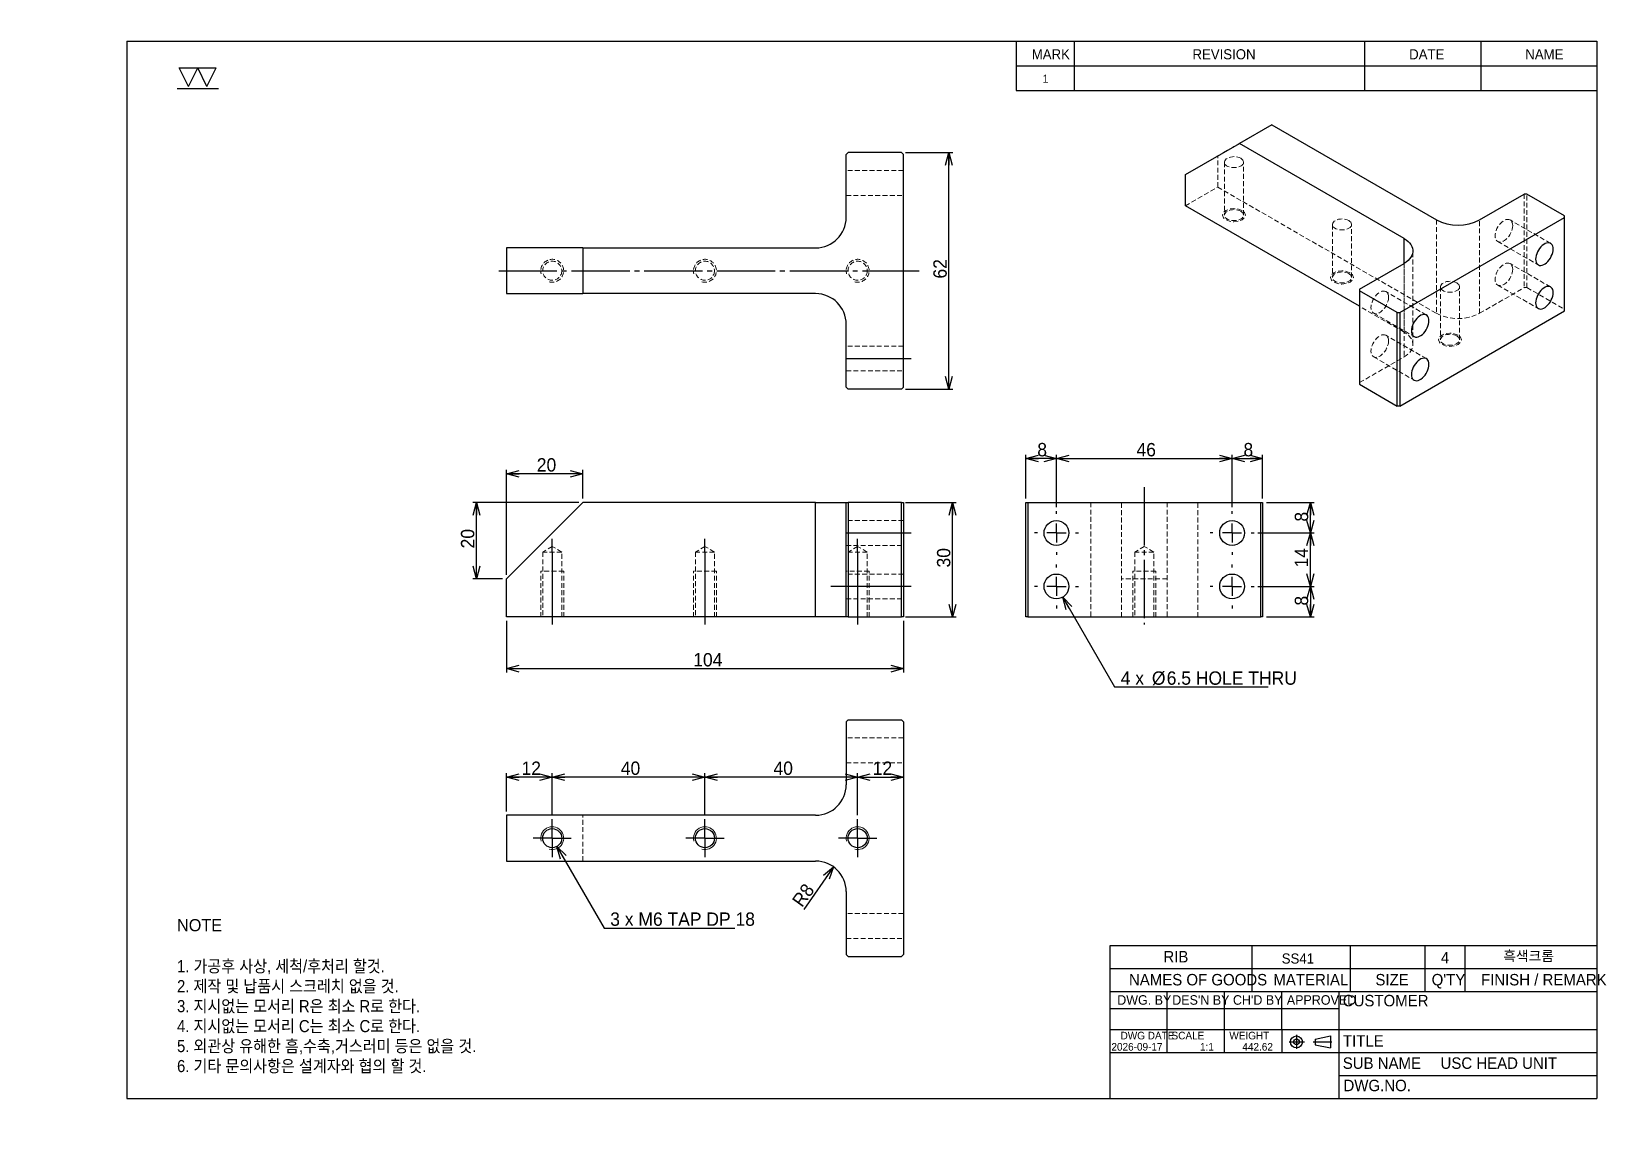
# Model space of a CAD drawing. Header units: millimetres. Extents: x 0 to 413, y 0 to 290.
import ezdxf

# ---------------------------------------------------------------- set-up
doc = ezdxf.new("R2010")
doc.units = ezdxf.units.MM
for name, pattern in [('SLD-실선', [0]), ('SLD-일점쇄선(중심선)', [19.05, 15.24, -1.27, 1.27, -1.27]), ('SLD-점선', [1.905, 1.27, -0.635])]:
    doc.linetypes.add(name, pattern=pattern)
doc.styles.add('SLDTEXTSTYLE0', font='GULIM.TTC')
doc.styles.add('SLDTEXTSTYLE3', font='GOTHIC.TTF', dxfattribs={"width": 1.3695})
doc.styles.add('SLDTEXTSTYLE4', font='SWROMNS.TTF')
doc.styles.add('SLDTEXTSTYLE5', font='GOTHIC.TTF', dxfattribs={"width": 0.913, "bigfont": 'bigfont.shx'})
doc.styles.add('SLDTEXTSTYLE6', font='GULIM.TTC')
doc.styles.add('SLDTEXTSTYLE7', font='GULIM.TTC', dxfattribs={"bigfont": 'bigfont.shx'})
doc.dimstyles.new('SLDDIMSTYLE0', dxfattribs={"dimtxt": 3.5, "dimasz": 3.302, "dimexe": 0, "dimexo": 0.625, "dimgap": 0.875, "dimtad": 1, "dimdec": 3, "dimrnd": 1e-09, "dimzin": 12, "dimtxsty": 'SLDTEXTSTYLE0', "dimblk1": 'OPEN30', "dimblk2": 'OPEN30', "dimsah": 1, "dimcen": 2.5, "dimazin": 3, "dimtfac": 1, "dimtdec": 3, "dimtmove": 0, "dimatfit": 3, "dimldrblk": 'OPEN30', "dimfrac": 2, "dimtzin": 12})
doc.dimstyles.new('SLDDIMSTYLE1', dxfattribs={"dimtxt": 3.5, "dimasz": 3.302, "dimexe": 0, "dimexo": 0.625, "dimgap": 0.875, "dimtad": 1, "dimdec": 1, "dimrnd": 1e-09, "dimzin": 12, "dimtxsty": 'SLDTEXTSTYLE0', "dimblk1": 'NONE', "dimblk2": 'NONE', "dimsah": 1, "dimcen": 0, "dimazin": 3, "dimtfac": 1, "dimtdec": 3, "dimtmove": 0, "dimatfit": 3, "dimldrblk": 'NONE', "dimfrac": 2, "dimtzin": 12})
doc.dimstyles.new('SLDDIMSTYLE2', dxfattribs={"dimtxt": 3.5, "dimasz": 3.302, "dimexe": 0, "dimexo": 0.625, "dimgap": 0.875, "dimtad": 1, "dimdec": 6, "dimrnd": 1e-09, "dimzin": 12, "dimtxsty": 'SLDTEXTSTYLE0', "dimblk1": 'NONE', "dimblk2": 'NONE', "dimsah": 1, "dimcen": 0, "dimazin": 3, "dimtfac": 1, "dimtdec": 3, "dimtmove": 0, "dimatfit": 3, "dimldrblk": 'NONE', "dimfrac": 2, "dimtzin": 12})
doc.dimstyles.new('SLDDIMSTYLE3', dxfattribs={"dimtxt": 3.5, "dimasz": 3.302, "dimexe": 0, "dimexo": 0.625, "dimgap": 0.875, "dimtad": 1, "dimdec": 3, "dimrnd": 1e-09, "dimzin": 12, "dimtxsty": 'SLDTEXTSTYLE0', "dimblk1": 'OPEN30', "dimblk2": 'OPEN30', "dimsah": 1, "dimcen": 0, "dimazin": 3, "dimtfac": 1, "dimtdec": 3, "dimtmove": 1, "dimatfit": 3, "dimldrblk": 'OPEN30', "dimfrac": 2, "dimtzin": 12})

msp = doc.modelspace()

# ---------------------------------------------------------------- texts
at = {"color": 7, "linetype": 'SLD-실선', "lineweight": 18, "insert": (26.9975189, 289.5050458), "char_height": 0.01000001, "attachment_point": 1, "style": 'SLDTEXTSTYLE3'}
msp.add_mtext('0.01', dxfattribs=at)
for s, insert, char_height, attachment_point, style in [('RIB', (299.7543957, 48.6024615), 3, 2, 'SLDTEXTSTYLE0'), ('SS41', (331.7053138, 47.9507787), 2.6458, 2, 'SLDTEXTSTYLE0'), ('4', (370.2555044, 48.3673036), 3, 2, 'SLDTEXTSTYLE0'), ('흑색크롬', (392.1358327, 48.6091391), 2.6458, 2, 'SLDTEXTSTYLE7'), ('NAMES OF GOODS', (287.4575213, 42.589697), 3, 1, 'SLDTEXTSTYLE0'), ('MATERIAL', (325.2840898, 42.589697), 3, 1, 'SLDTEXTSTYLE0'), ('SIZE', (352.013316, 42.589697), 3, 1, 'SLDTEXTSTYLE0'), ("Q'TY", (366.7398793, 42.589697), 3, 1, 'SLDTEXTSTYLE0'), ('FINISH / REMARK', (379.6589826, 42.589697), 3, 1, 'SLDTEXTSTYLE0'), ('CUSTOMER', (343.4578363, 37.1039047), 3, 1, 'SLDTEXTSTYLE0'), ('DWG. BY', (284.3853726, 37.0214245), 2.5, 1, 'SLDTEXTSTYLE0'), ("DES'N BY", (298.7950781, 37.0214245), 2.5, 1, 'SLDTEXTSTYLE0'), ("CH'D BY", (314.6927493, 37.0214245), 2.5, 1, 'SLDTEXTSTYLE0'), ('APPROVED', (328.8056001, 37.0214245), 2.5, 1, 'SLDTEXTSTYLE0'), ('DWG DATE', (285.2603716, 27.4438968), 2, 1, 'SLDTEXTSTYLE0'), ('SCALE', (298.6180511, 27.4438968), 2, 1, 'SLDTEXTSTYLE0'), ('WEIGHT', (313.752315, 27.4438968), 2, 1, 'SLDTEXTSTYLE0'), ('TITLE', (343.5069412, 26.534083), 3, 1, 'SLDTEXTSTYLE0'), ('2026-09-17', (289.5562065, 24.4963493), 2, 2, 'SLDTEXTSTYLE6'), ('1:1', (307.8889022, 24.4963493), 2, 2, 'SLDTEXTSTYLE6'), ('442.62', (321.1612664, 24.4963493), 2, 2, 'SLDTEXTSTYLE6'), ('SUB NAME', (343.4578363, 20.721827), 3, 1, 'SLDTEXTSTYLE0'), ('USC HEAD UNIT', (384.3313367, 20.7218268), 3, 2, 'SLDTEXTSTYLE0'), ('DWG.NO.', (343.6507223, 14.8702755), 3, 1, 'SLDTEXTSTYLE0')]:
    msp.add_mtext(s, dxfattribs=dict(insert=insert, char_height=char_height, attachment_point=attachment_point, style=style))

# ---------------------------------------------------------------- blocks, each defined once
blk = doc.blocks.new('SW_NOTE_0_40')
at = {"color": 0}
for p, q in [((-4.85, 0), (-7.27, 4.85)), ((-7.27, 4.85), (-2.42, 4.85)), ((-4.85, 0), (-2.42, 4.85)), ((0, 0), (-2.42, 4.85)), ((-2.42, 4.85), (2.42, 4.85)), ((0, 0), (2.42, 4.85)), ((-7.83, -0.53), (2.99, -0.53))]:
    blk.add_line(p, q, dxfattribs=at)
blk = doc.blocks.new('SW_NOTE_0_41')
at = {"color": 0, "linetype": 'SLD-실선', "lineweight": 18, "char_height": 3.175, "attachment_point": 1}
for s, insert, style in [('NOTE', (0, 4.33), 'SLDTEXTSTYLE4'), ('1. 가공후 사상, 세척/후처리 할것.', (0, -6.41), 'SLDTEXTSTYLE5'), ('2. 제작 및 납품시 스크레치 없을 것.', (0, -11.64), 'SLDTEXTSTYLE5'), ('3. 지시없는 모서리 R은 최소 R로 한다.', (0, -16.88), 'SLDTEXTSTYLE5'), ('4. 지시없는 모서리 C는 최소 C로 한다.', (0, -22.11), 'SLDTEXTSTYLE5'), ('5. 외관상 유해한 흠,수축,거스러미 등은 없을 것.', (0, -27.34), 'SLDTEXTSTYLE5'), ('6. 기타 문의사항은 설계자와 협의 할 것.', (0, -32.58), 'SLDTEXTSTYLE5')]:
    blk.add_mtext(s, dxfattribs=dict(at, insert=insert, style=style))
blk = doc.blocks.new('SW_TABLEANNOTATION_0')
at = {"color": 0}
for p, q in [((0, 0), (0, -6.47)), ((0, 0), (15.21, 0)), ((15.21, 0), (15.21, -6.47)), ((15.21, 0), (91.25, 0)), ((91.25, 0), (91.25, -6.47)), ((91.25, 0), (121.67, 0)), ((121.67, 0), (121.67, -6.47)), ((121.67, 0), (152.09, 0)), ((152.09, 0), (152.09, -6.47)), ((0, -6.47), (15.21, -6.47)), ((0, -6.47), (0, -12.95)), ((15.21, -6.47), (91.25, -6.47)), ((15.21, -6.47), (15.21, -12.95)), ((91.25, -6.47), (121.67, -6.47)), ((91.25, -6.47), (91.25, -12.95)), ((121.67, -6.47), (152.09, -6.47)), ((121.67, -6.47), (121.67, -12.95)), ((152.09, -6.47), (152.09, -12.95)), ((0, -12.95), (15.21, -12.95)), ((15.21, -12.95), (91.25, -12.95)), ((91.25, -12.95), (121.67, -12.95)), ((121.67, -12.95), (152.09, -12.95))]:
    blk.add_line(p, q, dxfattribs=at)
at = {"color": 0, "attachment_point": 1, "style": 'SLDTEXTSTYLE0'}
for s, insert, char_height in [('MARK', (4.08, -2.15), 2.646), ('REVISION', (46.17, -2.15), 2.646), ('DATE', (102.93, -2.15), 2.646), ('NAME', (133.35, -2.15), 2.646), ('1', (6.9, -8.83), 2.12)]:
    blk.add_mtext(s, dxfattribs=dict(at, insert=insert, char_height=char_height))
blk = doc.blocks.new('_Open30')
at = {"color": 0, "linetype": 'ByBlock', "lineweight": -2}
for p, q in [((-1, 0.267949), (0, 0)), ((0, 0), (-1, -0.267949)), ((0, 0), (-1, 0))]:
    blk.add_line(p, q, dxfattribs=at)
blk = doc.blocks.new('_D')
for p, q in [((124.39, 135.12), (124.39, 121.58)), ((228.39, 135.12), (228.39, 121.58)), ((124.39, 122.58), (228.39, 122.58))]:
    blk.add_line(p, q)
at = {"xscale": 3.302, "yscale": 3.302, "rotation": 180.0000000000004}
blk.add_blockref('_Open30', (124.39, 122.58), dxfattribs=at)
at = {"xscale": 3.302, "yscale": 3.302}
blk.add_blockref('_Open30', (228.39, 122.58), dxfattribs=at)
at = {"insert": (173.33, 126.66), "char_height": 3.5, "attachment_point": 1, "style": 'SLDTEXTSTYLE0'}
blk.add_mtext('104', dxfattribs=at)
blk = doc.blocks.new('_D_1')
for p, q in [((228.89, 166.12), (242.24, 166.12)), ((241.24, 136.12), (241.24, 166.12)), ((228.89, 136.12), (242.24, 136.12))]:
    blk.add_line(p, q)
at = {"xscale": 3.302, "yscale": 3.302}
for p, rotation in [((241.24, 166.12), 90.0000000000004), ((241.24, 136.12), 270.0000000000004)]:
    blk.add_blockref('_Open30', p, dxfattribs=dict(at, rotation=rotation))
at = {"insert": (237.17, 149.08), "char_height": 3.5, "attachment_point": 1, "rotation": 90, "style": 'SLDTEXTSTYLE0'}
blk.add_mtext('30', dxfattribs=at)
blk = doc.blocks.new('_D_2')
for p, q in [((143.39, 166.12), (115.56, 166.12)), ((116.56, 146.12), (116.56, 166.12)), ((123.39, 146.12), (115.56, 146.12))]:
    blk.add_line(p, q)
at = {"xscale": 3.302, "yscale": 3.302}
for p, rotation in [((116.56, 166.12), 90.0000000000004), ((116.56, 146.12), 270.0000000000004)]:
    blk.add_blockref('_Open30', p, dxfattribs=dict(at, rotation=rotation))
at = {"insert": (112.48, 154.08), "char_height": 3.5, "attachment_point": 1, "rotation": 90, "style": 'SLDTEXTSTYLE0'}
blk.add_mtext('20', dxfattribs=at)
blk = doc.blocks.new('_D_3')
for p, q in [((124.39, 147.12), (124.39, 174.63)), ((144.39, 173.63), (124.39, 173.63)), ((144.39, 167.12), (144.39, 174.63))]:
    blk.add_line(p, q)
at = {"xscale": 3.302, "yscale": 3.302, "rotation": 180.0000000000004}
blk.add_blockref('_Open30', (124.39, 173.63), dxfattribs=at)
at = {"xscale": 3.302, "yscale": 3.302}
blk.add_blockref('_Open30', (144.39, 173.63), dxfattribs=at)
at = {"insert": (132.35, 177.71), "char_height": 3.5, "attachment_point": 1, "style": 'SLDTEXTSTYLE0'}
blk.add_mtext('20', dxfattribs=at)
blk = doc.blocks.new('_D_4')
for p, q in [((228.89, 257.82), (241.3, 257.82)), ((240.3, 195.82), (240.3, 257.82)), ((228.89, 195.82), (241.3, 195.82))]:
    blk.add_line(p, q)
at = {"xscale": 3.302, "yscale": 3.302}
for p, rotation in [((240.3, 257.82), 90.0000000000004), ((240.3, 195.82), 270.0000000000004)]:
    blk.add_blockref('_Open30', p, dxfattribs=dict(at, rotation=rotation))
at = {"insert": (236.22, 224.78), "char_height": 3.5, "attachment_point": 1, "rotation": 90, "style": 'SLDTEXTSTYLE0'}
blk.add_mtext('62', dxfattribs=at)
blk = doc.blocks.new('_D_5')
for p, q in [((260.47, 167.12), (260.47, 178.63)), ((268.47, 177.63), (260.47, 177.63)), ((268.47, 164.87), (268.47, 178.63))]:
    blk.add_line(p, q)
at = {"xscale": 3.302, "yscale": 3.302, "rotation": 180.0000000000004}
blk.add_blockref('_Open30', (260.47, 177.63), dxfattribs=at)
at = {"xscale": 3.302, "yscale": 3.302}
blk.add_blockref('_Open30', (268.47, 177.63), dxfattribs=at)
at = {"insert": (263.45, 181.7), "char_height": 3.5, "attachment_point": 1, "style": 'SLDTEXTSTYLE0'}
blk.add_mtext('8', dxfattribs=at)
blk = doc.blocks.new('_D_6')
for p, q in [((321.22, 144.12), (335.97, 144.12)), ((334.97, 144.12), (334.97, 136.12)), ((323.47, 136.12), (335.97, 136.12))]:
    blk.add_line(p, q)
at = {"xscale": 3.302, "yscale": 3.302}
for p, rotation in [((334.97, 144.12), 90.0000000000004), ((334.97, 136.12), 270.0000000000004)]:
    blk.add_blockref('_Open30', p, dxfattribs=dict(at, rotation=rotation))
at = {"insert": (330.89, 139.1), "char_height": 3.5, "attachment_point": 1, "rotation": 90, "style": 'SLDTEXTSTYLE0'}
blk.add_mtext('8', dxfattribs=at)
blk = doc.blocks.new('_D_7')
for p, q in [((321.22, 158.12), (335.97, 158.12)), ((334.97, 144.12), (334.97, 158.12)), ((321.22, 144.12), (335.97, 144.12))]:
    blk.add_line(p, q)
at = {"xscale": 3.302, "yscale": 3.302}
for p, rotation in [((334.97, 158.12), 90.0000000000004), ((334.97, 144.12), 270.0000000000004)]:
    blk.add_blockref('_Open30', p, dxfattribs=dict(at, rotation=rotation))
at = {"insert": (330.89, 149.08), "char_height": 3.5, "attachment_point": 1, "rotation": 90, "style": 'SLDTEXTSTYLE0'}
blk.add_mtext('14', dxfattribs=at)
blk = doc.blocks.new('_D_8')
for p, q in [((323.47, 166.12), (335.97, 166.12)), ((334.97, 158.12), (334.97, 166.12)), ((321.22, 158.12), (335.97, 158.12))]:
    blk.add_line(p, q)
at = {"xscale": 3.302, "yscale": 3.302}
for p, rotation in [((334.97, 166.12), 90.0000000000004), ((334.97, 158.12), 270.0000000000004)]:
    blk.add_blockref('_Open30', p, dxfattribs=dict(at, rotation=rotation))
at = {"insert": (330.89, 161.1), "char_height": 3.5, "attachment_point": 1, "rotation": 90, "style": 'SLDTEXTSTYLE0'}
blk.add_mtext('8', dxfattribs=at)
blk = doc.blocks.new('_D_9')
blk.add_line((283.71, 117.77), (323.88, 117.77))
at = {"char_height": 3.5, "attachment_point": 1, "style": 'SLDTEXTSTYLE0'}
for s, insert in [('4 x ', (285.3, 121.85)), ('%%c', (293.47, 121.85)), ('6.5 HOLE THRU', (297.34, 121.85))]:
    blk.add_mtext(s, dxfattribs=dict(at, insert=insert))
blk = doc.blocks.new('_None')
blk = doc.blocks.new('_D_10')
for p, q in [((268.47, 164.87), (268.47, 178.63)), ((268.47, 177.63), (314.47, 177.63)), ((314.47, 164.87), (314.47, 178.63))]:
    blk.add_line(p, q)
at = {"xscale": 3.302, "yscale": 3.302, "rotation": 180.0000000000004}
blk.add_blockref('_Open30', (268.47, 177.63), dxfattribs=at)
at = {"xscale": 3.302, "yscale": 3.302}
blk.add_blockref('_Open30', (314.47, 177.63), dxfattribs=at)
at = {"insert": (289.43, 181.7), "char_height": 3.5, "attachment_point": 1, "style": 'SLDTEXTSTYLE0'}
blk.add_mtext('46', dxfattribs=at)
blk = doc.blocks.new('_D_11')
for p, q in [((314.47, 164.87), (314.47, 178.63)), ((314.47, 177.63), (322.47, 177.63)), ((322.47, 167.12), (322.47, 178.63))]:
    blk.add_line(p, q)
at = {"xscale": 3.302, "yscale": 3.302, "rotation": 180.0000000000004}
blk.add_blockref('_Open30', (314.47, 177.63), dxfattribs=at)
at = {"xscale": 3.302, "yscale": 3.302}
blk.add_blockref('_Open30', (322.47, 177.63), dxfattribs=at)
at = {"insert": (317.45, 181.7), "char_height": 3.5, "attachment_point": 1, "style": 'SLDTEXTSTYLE0'}
blk.add_mtext('8', dxfattribs=at)
blk = doc.blocks.new('SW_CENTERMARKSYMBOL_0')
at = {"color": 0}
for p, q in [((0, 5), (0, 5.75)), ((-5, 0), (-5.75, 0)), ((0, 0), (-2.5, 0)), ((0, 0), (0, 2.5)), ((0, 0), (0, -2.5)), ((0, 0), (2.5, 0)), ((5, 0), (5.75, 0)), ((0, -5), (0, -5.75))]:
    blk.add_line(p, q, dxfattribs=at)
blk = doc.blocks.new('SW_CENTERMARKSYMBOL_1')
at = {"color": 0}
for p, q in [((0, 5), (0, 5.75)), ((-5, 0), (-5.75, 0)), ((0, 0), (-2.5, 0)), ((0, 0), (0, 2.5)), ((0, 0), (0, -2.5)), ((0, 0), (2.5, 0)), ((5, 0), (5.75, 0)), ((0, -5), (0, -5.75))]:
    blk.add_line(p, q, dxfattribs=at)
blk = doc.blocks.new('SW_CENTERMARKSYMBOL_2')
at = {"color": 0}
for p, q in [((0, 5), (0, 5.75)), ((-5, 0), (-5.75, 0)), ((0, 0), (-2.5, 0)), ((0, 0), (0, 2.5)), ((0, 0), (0, -2.5)), ((0, 0), (2.5, 0)), ((5, 0), (5.75, 0)), ((0, -5), (0, -5.75))]:
    blk.add_line(p, q, dxfattribs=at)
blk = doc.blocks.new('SW_CENTERMARKSYMBOL_3')
at = {"color": 0}
for p, q in [((0, 5), (0, 5.75)), ((-5, 0), (-5.75, 0)), ((0, 0), (-2.5, 0)), ((0, 0), (0, 2.5)), ((0, 0), (0, -2.5)), ((0, 0), (2.5, 0)), ((5, 0), (5.75, 0)), ((0, -5), (0, -5.75))]:
    blk.add_line(p, q, dxfattribs=at)
blk = doc.blocks.new('_D_12')
for p, q in [((216.39, 84.16), (216.39, 95.16)), ((216.39, 94.16), (228.39, 94.16))]:
    blk.add_line(p, q)
at = {"xscale": 3.302, "yscale": 3.302, "rotation": 180.0000000000004}
blk.add_blockref('_Open30', (216.39, 94.16), dxfattribs=at)
at = {"xscale": 3.302, "yscale": 3.302}
blk.add_blockref('_Open30', (228.39, 94.16), dxfattribs=at)
at = {"insert": (220.35, 98.24), "char_height": 3.5, "attachment_point": 1, "style": 'SLDTEXTSTYLE0'}
blk.add_mtext('12', dxfattribs=at)
blk = doc.blocks.new('_D_13')
for p, q in [((176.39, 84.16), (176.39, 95.16)), ((216.39, 84.16), (216.39, 95.16)), ((216.39, 94.16), (176.39, 94.16))]:
    blk.add_line(p, q)
at = {"xscale": 3.302, "yscale": 3.302, "rotation": 180.0000000000004}
blk.add_blockref('_Open30', (176.39, 94.16), dxfattribs=at)
at = {"xscale": 3.302, "yscale": 3.302}
blk.add_blockref('_Open30', (216.39, 94.16), dxfattribs=at)
at = {"insert": (194.35, 98.24), "char_height": 3.5, "attachment_point": 1, "style": 'SLDTEXTSTYLE0'}
blk.add_mtext('40', dxfattribs=at)
blk = doc.blocks.new('_D_14')
for p, q in [((136.39, 84.16), (136.39, 95.16)), ((176.39, 84.16), (176.39, 95.16)), ((176.39, 94.16), (136.39, 94.16))]:
    blk.add_line(p, q)
at = {"xscale": 3.302, "yscale": 3.302, "rotation": 180.0000000000004}
blk.add_blockref('_Open30', (136.39, 94.16), dxfattribs=at)
at = {"xscale": 3.302, "yscale": 3.302}
blk.add_blockref('_Open30', (176.39, 94.16), dxfattribs=at)
at = {"insert": (154.35, 98.24), "char_height": 3.5, "attachment_point": 1, "style": 'SLDTEXTSTYLE0'}
blk.add_mtext('40', dxfattribs=at)
blk = doc.blocks.new('_D_15')
for p, q in [((124.39, 85.16), (124.39, 95.16)), ((136.39, 84.16), (136.39, 95.16)), ((136.39, 94.16), (124.39, 94.16))]:
    blk.add_line(p, q)
at = {"xscale": 3.302, "yscale": 3.302, "rotation": 180.0000000000004}
blk.add_blockref('_Open30', (124.39, 94.16), dxfattribs=at)
at = {"xscale": 3.302, "yscale": 3.302}
blk.add_blockref('_Open30', (136.39, 94.16), dxfattribs=at)
at = {"insert": (128.35, 98.24), "char_height": 3.5, "attachment_point": 1, "style": 'SLDTEXTSTYLE0'}
blk.add_mtext('12', dxfattribs=at)
blk = doc.blocks.new('_D_16')
blk.add_line((149.99, 54.62), (184.24, 54.62))
at = {"insert": (151.58, 58.7), "char_height": 3.5, "attachment_point": 1, "style": 'SLDTEXTSTYLE0'}
blk.add_mtext('3 x M6 TAP DP 18', dxfattribs=at)
blk = doc.blocks.new('_D_17')
blk.add_line((210.07, 70.66), (202.3, 59.48))
at = {"xscale": 3.302, "yscale": 3.302, "rotation": 55.19008418355277}
blk.add_blockref('_Open30', (210.07, 70.66), dxfattribs=at)
at = {"insert": (198.99, 61.87), "char_height": 3.5, "attachment_point": 1, "rotation": 54.2533, "style": 'SLDTEXTSTYLE0'}
blk.add_mtext('R8', dxfattribs=at)
blk = doc.blocks.new('SW_CENTERMARKSYMBOL_4')
at = {"color": 0}
for p, q in [((0, 2.5), (0, 5)), ((-2.5, 0), (-5, 0)), ((0, 0), (-2.5, 0)), ((0, 0), (0, 2.5)), ((0, 0), (0, -2.5)), ((0, 0), (2.5, 0)), ((2.5, 0), (5, 0)), ((0, -2.5), (0, -5))]:
    blk.add_line(p, q, dxfattribs=at)
blk = doc.blocks.new('SW_CENTERMARKSYMBOL_5')
at = {"color": 0}
for p, q in [((0, 2.5), (0, 5)), ((-2.5, 0), (-5, 0)), ((0, 0), (-2.5, 0)), ((0, 0), (0, 2.5)), ((0, 0), (0, -2.5)), ((0, 0), (2.5, 0)), ((2.5, 0), (5, 0)), ((0, -2.5), (0, -5))]:
    blk.add_line(p, q, dxfattribs=at)
blk = doc.blocks.new('SW_CENTERMARKSYMBOL_6')
at = {"color": 0}
for p, q in [((0, 2.5), (0, 5)), ((-2.5, 0), (-5, 0)), ((0, 0), (-2.5, 0)), ((0, 0), (0, 2.5)), ((0, 0), (0, -2.5)), ((0, 0), (2.5, 0)), ((2.5, 0), (5, 0)), ((0, -2.5), (0, -5))]:
    blk.add_line(p, q, dxfattribs=at)

# ---------------------------------------------------------------- dimensions: what is measured, and where the dimension line sits
for base, p1, p2, picture, middle in [((240.2997456, 257.8192349), (227.8940731, 195.8192349), (227.8940731, 257.8192349), '_D_4', (240.2997456, 226.8192349)), ((116.5552344, 166.1173076), (124.3940731, 146.1173076), (144.3940731, 166.1173076), '_D_2', (116.5552344, 156.1173076)), ((241.2446281, 166.1173076), (227.8940731, 136.1173076), (227.8940731, 166.1173076), '_D_1', (241.2446281, 151.1173076)), ((334.9709564, 166.1173076), (320.2194287, 158.1173076), (322.4694287, 166.1173076), '_D_8', (334.9709564, 162.1173076)), ((334.9709564, 158.1173076), (320.2194287, 144.1173076), (320.2194287, 158.1173076), '_D_7', (334.9709564, 151.1173076)), ((334.9709564, 136.1173076), (320.2194287, 144.1173076), (322.4694287, 136.1173076), '_D_6', (334.9709564, 140.1173076))]:
    dim = msp.add_linear_dim(base=base, p1=p1, p2=p2, angle=90, dimstyle='SLDDIMSTYLE0')
    dim.commit()
    dim.dimension.update_dxf_attribs({"geometry": picture, "text_midpoint": middle, "dimtype": 160})
for base, p1, p2, picture, middle in [((260.4694287, 177.6266385), (268.4694287, 163.8673076), (260.4694287, 166.1173076), '_D_5', (264.4694287, 177.6266385)), ((314.4694287, 177.6266385), (268.4694287, 163.8673076), (314.4694287, 163.8673076), '_D_10', (291.4694287, 177.6266385)), ((322.4694287, 177.6266385), (314.4694287, 163.8673076), (322.4694287, 166.1173076), '_D_11', (318.4694287, 177.6266385)), ((124.3940731, 173.6318021), (144.3940731, 166.1173076), (124.3940731, 146.1173076), '_D_3', (134.3940731, 173.6318021)), ((228.3940731, 122.5789358), (124.3940731, 136.1173076), (228.3940731, 136.1173076), '_D', (176.3940731, 122.5789358)), ((228.3940731, 94.1633666), (216.3940731, 83.1633666), (228.3940731, 108.6633666), '_D_12', (222.3940731, 94.1633666)), ((124.3940731, 94.1633666), (136.3940731, 83.1633666), (124.3940731, 84.1633666), '_D_15', (130.3940731, 94.1633666)), ((136.3940731, 94.1633666), (176.3940731, 83.1633666), (136.3940731, 83.1633666), '_D_14', (156.3940731, 94.1633666)), ((176.3940731, 94.1633666), (216.3940731, 83.1633666), (176.3940731, 83.1633666), '_D_13', (196.3940731, 94.1633666))]:
    dim = msp.add_linear_dim(base=base, p1=p1, p2=p2, dimstyle='SLDDIMSTYLE0')
    dim.commit()
    dim.dimension.update_dxf_attribs({"geometry": picture, "text_midpoint": middle, "dimtype": 160})
for p1, text, dimstyle, picture, middle in [((5.7270036, 3.0743178), '4 x <> HOLE THRU\\P', 'SLDDIMSTYLE1', '_D_9', (304.5913518, 119.8115053)), ((4.3381448, 2.4860611), '3 x M6 TAP DP 18\\P', 'SLDDIMSTYLE2', '_D_16', (167.9084894, 56.6578341))]:
    dim = msp.add_diameter_dim_2p(p1=p1, p2=(0, 0), text=text, dimstyle=dimstyle)
    dim.commit()
    dim.dimension.update_dxf_attribs({"geometry": picture, "text_midpoint": middle, "dimtype": 163})
dim = msp.add_radius_dim(center=(205.3940731, 64.1633666), mpoint=(210.0676994, 70.6562256), dimstyle='SLDDIMSTYLE3')
dim.commit()
dim.dimension.update_dxf_attribs({"geometry": '_D_17', "text_midpoint": (203.05727, 60.9169471), "dimtype": 164})

# ---------------------------------------------------------------- linework, layer by layer
for p, q in [((25.0000175, 287.0002012), (410.0002874, 287.0002012)), ((25.0000175, 287.0002012), (25.0000175, 10.000007)), ((410.0002874, 287.0002012), (410.0002874, 10.000007)), ((270.0970435, 141.3042364), (283.7124044, 117.7722693)), ((137.6440731, 75.9983031), (149.9876516, 54.6185981)), ((282.500198, 50.000035), (410.0002874, 50.000035)), ((282.500198, 38.0000266), (282.500198, 50.000035)), ((319.7182523, 38.0000266), (319.7182523, 50.000035)), ((345.5002422, 38.0000266), (345.5002422, 50.000035)), ((365.0002558, 38.0000266), (365.0002558, 50.000035)), ((375.5002632, 38.0000266), (375.5002632, 50.000035)), ((282.500198, 44.0000308), (410.0002874, 44.0000308)), ((282.500198, 38.0000266), (410.0002874, 38.0000266)), ((282.500198, 10.000007), (282.500198, 38.0000266)), ((297.5002085, 28.0000196), (297.5002085, 38.0000266)), ((312.500219, 28.0000196), (312.500219, 38.0000266)), ((327.5002296, 28.0000196), (327.5002296, 38.0000266)), ((342.5002401, 10.000007), (342.5002401, 38.0000266)), ((282.500198, 33.5000235), (342.5002401, 33.5000235)), ((282.500198, 28.0000196), (342.5002401, 28.0000196)), ((297.5002085, 22.0000154), (297.5002085, 28.0000196)), ((312.500219, 22.0000154), (312.500219, 28.0000196)), ((327.5002296, 28.0000196), (327.5002296, 22.0000154)), ((329.4566063, 24.7875317), (333.4491381, 24.7875317)), ((331.3289751, 26.5954395), (331.3289751, 22.947116)), ((335.6892537, 24.7875317), (340.6313611, 24.7875317)), ((336.225276, 25.5389603), (340.2631229, 26.3422108)), ((336.225276, 25.5389603), (336.225276, 24.036104)), ((340.2631229, 26.3422108), (340.2631229, 23.2328534)), ((342.5002401, 28.0000196), (410.0002874, 28.0000196)), ((282.500198, 22.0000154), (342.5002401, 22.0000154)), ((336.225276, 24.036104), (340.2631229, 23.2328534)), ((342.5002401, 22.0000154), (410.0002874, 22.0000154)), ((342.5002401, 16.0000112), (410.0002874, 16.0000112)), ((25.0000175, 10.000007), (410.0002874, 10.000007))]:
    msp.add_line(p, q)
at = {"color": 7, "linetype": 'SLD-점선', "lineweight": 18}
for p, q in [((324.8575127, 265.0675032), (310.715377, 256.900768)), ((310.715377, 256.900768), (302.2300957, 252.0023194)), ((310.715377, 248.7353599), (310.715377, 256.900768)), ((228.3940731, 253.0692349), (213.3940731, 253.0692349)), ((312.4580177, 255.2688807), (312.4580177, 241.3876869)), ((317.4580177, 241.3876869), (317.4580177, 255.2688807)), ((302.2300957, 243.8369112), (310.715377, 248.7353599)), ((310.715377, 248.7353599), (367.9910263, 215.6708314)), ((213.3940731, 246.5692349), (228.3940731, 246.5692349)), ((390.9719967, 246.9024227), (390.9719967, 222.4061983)), ((391.6791035, 222.4061983), (391.6791035, 246.9024227)), ((367.9910263, 240.1670557), (367.9910263, 215.6708314)), ((379.3047348, 215.6708314), (379.3047348, 240.1670557)), ((397.9001655, 234.0001637), (387.2935638, 240.1232246)), ((340.742289, 238.9407185), (340.742289, 225.0595247)), ((345.742289, 225.0595247), (345.742289, 238.9407185)), ((361.8488907, 207.5067503), (361.8488907, 232.0029746)), ((384.0438279, 234.4939069), (394.6504296, 228.3708461)), ((359.5057449, 228.7373422), (359.5057449, 204.2411178)), ((359.5057449, 210.7723827), (359.5057449, 228.7373422)), ((397.9001655, 222.5685923), (387.2935638, 228.6916532)), ((384.0438279, 223.0623356), (394.6504296, 216.9392747)), ((365.3732536, 215.2227771), (354.7666519, 221.345838)), ((369.0265602, 222.6125562), (369.0265602, 208.7313624)), ((374.0265602, 208.7313624), (374.0265602, 222.6125562)), ((379.3047348, 215.6708314), (390.9719967, 222.4061983)), ((390.9719967, 222.4061983), (391.6791035, 222.4061983)), ((391.6791035, 222.4061983), (401.5785984, 216.6913415)), ((359.5057449, 210.7723827), (347.8384831, 217.5077496)), ((351.516916, 215.7165204), (362.1235177, 209.5934595)), ((228.3940731, 207.0692349), (213.3940731, 207.0692349)), ((365.3732536, 203.7912058), (354.7666519, 209.9142666)), ((347.8384831, 197.5057509), (359.5057449, 204.2411178)), ((351.516916, 204.284949), (362.1235177, 198.1618882)), ((213.3940731, 200.5692349), (228.3940731, 200.5692349)), ((205.3940731, 166.1173076), (205.3940731, 136.1173076)), ((277.4694287, 166.1173076), (277.4694287, 136.1173076)), ((285.4694287, 136.1173076), (285.4694287, 166.1173076)), ((297.4694287, 166.1173076), (297.4694287, 136.1173076)), ((305.4694287, 136.1173076), (305.4694287, 166.1173076)), ((228.3940731, 161.3673076), (213.3940731, 161.3673076)), ((136.3940731, 154.6194591), (133.8940731, 153.1173076)), ((138.8940731, 153.1173076), (133.8940731, 153.1173076)), ((133.8940731, 153.1173076), (133.8940731, 136.1173076)), ((138.8940731, 153.1173076), (136.3940731, 154.6194591)), ((138.8940731, 136.1173076), (138.8940731, 153.1173076)), ((176.3940731, 154.6194591), (173.8940731, 153.1173076)), ((178.8940731, 153.1173076), (173.8940731, 153.1173076)), ((173.8940731, 153.1173076), (173.8940731, 136.1173076)), ((178.8940731, 153.1173076), (176.3940731, 154.6194591)), ((178.8940731, 136.1173076), (178.8940731, 153.1173076)), ((213.3940731, 154.8673076), (228.3940731, 154.8673076)), ((216.3940731, 154.6194591), (213.8940731, 153.1173076)), ((218.8940731, 153.1173076), (213.8940731, 153.1173076)), ((218.8940731, 153.1173076), (216.3940731, 154.6194591)), ((218.8940731, 136.1173076), (218.8940731, 153.1173076)), ((291.4694287, 154.6194591), (288.9694287, 153.1173076)), ((293.9694287, 153.1173076), (288.9694287, 153.1173076)), ((288.9694287, 153.1173076), (288.9694287, 136.1173076)), ((293.9694287, 153.1173076), (291.4694287, 154.6194591)), ((293.9694287, 136.1173076), (293.9694287, 153.1173076)), ((133.3940731, 136.1173076), (133.3940731, 148.1173076)), ((139.3940731, 148.1173076), (133.3940731, 148.1173076)), ((139.3940731, 136.1173076), (139.3940731, 148.1173076)), ((173.3940731, 136.1173076), (173.3940731, 148.1173076)), ((179.3940731, 148.1173076), (173.3940731, 148.1173076)), ((179.3940731, 136.1173076), (179.3940731, 148.1173076)), ((213.3940731, 136.1173076), (213.3940731, 148.1173076)), ((219.3940731, 148.1173076), (213.3940731, 148.1173076)), ((228.3940731, 147.3673076), (213.3940731, 147.3673076)), ((219.3940731, 136.1173076), (219.3940731, 148.1173076)), ((297.4694287, 146.1173076), (285.4694287, 146.1173076)), ((288.4694287, 136.1173076), (288.4694287, 148.1173076)), ((294.4694287, 148.1173076), (288.4694287, 148.1173076)), ((288.4694287, 136.1173076), (288.4694287, 148.1173076)), ((294.4694287, 148.1173076), (288.4694287, 148.1173076)), ((288.4694287, 136.1173076), (288.4694287, 148.1173076)), ((294.4694287, 148.1173076), (288.4694287, 148.1173076)), ((294.4694287, 136.1173076), (294.4694287, 148.1173076)), ((294.4694287, 136.1173076), (294.4694287, 148.1173076)), ((294.4694287, 136.1173076), (294.4694287, 148.1173076)), ((213.3940731, 140.8673076), (228.3940731, 140.8673076)), ((228.3940731, 104.4133666), (213.3940731, 104.4133666)), ((213.3940731, 97.9133666), (228.3940731, 97.9133666)), ((144.3940731, 72.1633666), (144.3940731, 84.1633666)), ((228.3940731, 58.4133666), (213.3940731, 58.4133666)), ((213.3940731, 51.9133666), (228.3940731, 51.9133666))]:
    msp.add_line(p, q, dxfattribs=at)
at = {"color": 7, "linetype": 'SLD-실선', "lineweight": 25}
for p, q in [((324.8575127, 265.0675032), (316.3722313, 260.1690545)), ((324.8575127, 265.0675032), (367.9910263, 240.1670557)), ((302.2300957, 252.0023194), (316.3722313, 260.1690545)), ((359.5057449, 235.2686071), (316.3722313, 260.1690545)), ((213.8940731, 257.8192349), (213.3940731, 257.3192349)), ((213.3940731, 240.8192349), (213.3940731, 257.3192349)), ((227.8940731, 257.8192349), (213.8940731, 257.8192349)), ((228.3940731, 257.3192349), (227.8940731, 257.8192349)), ((228.3940731, 196.3192349), (228.3940731, 257.3192349)), ((302.2300957, 243.8369112), (302.2300957, 252.0023194)), ((347.8384831, 217.5077496), (302.2300957, 243.8369112)), ((379.3047348, 240.1670557), (390.9719967, 246.9024227)), ((391.6791035, 246.9024227), (390.9719967, 246.9024227)), ((401.5785984, 241.1875659), (391.6791035, 246.9024227)), ((358.4450848, 215.8789144), (401.5785984, 240.7793618)), ((401.5785984, 240.7793618), (401.5785984, 241.1875659)), ((401.5785984, 216.2831375), (401.5785984, 240.7793618)), ((359.5057449, 228.7373422), (359.5057449, 235.2686071)), ((144.3940731, 232.8192349), (124.3940731, 232.8192349)), ((124.3940731, 232.8192349), (124.3940731, 220.8192349)), ((144.3940731, 232.8192349), (144.3940731, 220.8192349)), ((144.3940731, 232.8192349), (205.3940731, 232.8192349)), ((347.8384831, 222.0019753), (359.5057449, 228.7373422)), ((124.3940731, 220.8192349), (144.3940731, 220.8192349)), ((205.3940731, 220.8192349), (144.3940731, 220.8192349)), ((347.8384831, 222.0019753), (347.8384831, 221.5937712)), ((357.737978, 215.8789144), (347.8384831, 221.5937712)), ((347.8384831, 221.5937712), (347.8384831, 197.0975468)), ((357.737978, 215.8789144), (358.4450848, 215.8789144)), ((357.737978, 191.3826901), (357.737978, 215.8789144)), ((358.4450848, 191.3826901), (401.5785984, 216.2831375)), ((358.4450848, 215.8789144), (358.4450848, 191.3826901)), ((213.3940731, 196.3192349), (213.3940731, 212.8192349)), ((213.3940731, 196.3192349), (213.8940731, 195.8192349)), ((227.8940731, 195.8192349), (213.8940731, 195.8192349)), ((227.8940731, 195.8192349), (228.3940731, 196.3192349)), ((347.8384831, 197.0975468), (357.737978, 191.3826901)), ((358.4450848, 191.3826901), (357.737978, 191.3826901)), ((124.3940731, 146.1173076), (144.3940731, 166.1173076)), ((205.3940731, 166.1173076), (144.3940731, 166.1173076)), ((205.3940731, 136.1173076), (205.3940731, 166.1173076)), ((205.3940731, 166.1173076), (213.3940731, 166.1173076)), ((213.3940731, 136.1173076), (213.3940731, 166.1173076)), ((213.3940731, 166.1173076), (213.8940731, 166.1173076)), ((213.8940731, 166.1173076), (213.8940731, 136.1173076)), ((227.8940731, 166.1173076), (213.8940731, 166.1173076)), ((227.8940731, 136.1173076), (227.8940731, 166.1173076)), ((227.8940731, 166.1173076), (228.3940731, 166.1173076)), ((228.3940731, 166.1173076), (228.3940731, 136.1173076)), ((260.4694287, 136.1173076), (260.4694287, 166.1173076)), ((260.4694287, 166.1173076), (260.9694287, 166.1173076)), ((260.9694287, 166.1173076), (260.9694287, 136.1173076)), ((260.9694287, 166.1173076), (321.9694287, 166.1173076)), ((321.9694287, 136.1173076), (321.9694287, 166.1173076)), ((321.9694287, 166.1173076), (322.4694287, 166.1173076)), ((322.4694287, 166.1173076), (322.4694287, 136.1173076)), ((124.3940731, 136.1173076), (124.3940731, 146.1173076)), ((205.3940731, 136.1173076), (124.3940731, 136.1173076)), ((213.3940731, 136.1173076), (205.3940731, 136.1173076)), ((213.8940731, 136.1173076), (213.3940731, 136.1173076)), ((213.8940731, 136.1173076), (227.8940731, 136.1173076)), ((228.3940731, 136.1173076), (227.8940731, 136.1173076)), ((260.9694287, 136.1173076), (260.4694287, 136.1173076)), ((260.9694287, 136.1173076), (321.9694287, 136.1173076)), ((322.4694287, 136.1173076), (321.9694287, 136.1173076)), ((213.8940731, 109.1633666), (213.3940731, 108.6633666)), ((213.3940731, 108.6633666), (213.3940731, 92.1633666)), ((213.8940731, 109.1633666), (227.8940731, 109.1633666)), ((228.3940731, 108.6633666), (227.8940731, 109.1633666)), ((228.3940731, 108.6633666), (228.3940731, 47.6633666)), ((124.3940731, 84.1633666), (124.3940731, 72.1633666)), ((205.3940731, 84.1633666), (124.3940731, 84.1633666)), ((124.3940731, 72.1633666), (205.3940731, 72.1633666)), ((213.3940731, 64.1633666), (213.3940731, 47.6633666)), ((213.3940731, 47.6633666), (213.8940731, 47.1633666)), ((213.8940731, 47.1633666), (227.8940731, 47.1633666)), ((227.8940731, 47.1633666), (228.3940731, 47.6633666))]:
    msp.add_line(p, q, dxfattribs=at)
at = {"linetype": 'SLD-일점쇄선(중심선)'}
for p, q in [((122.3940731, 226.8192349), (232.4680564, 226.8192349)), ((291.4694287, 170.1195217), (291.4694287, 134.1173076))]:
    msp.add_line(p, q, dxfattribs=at)
at = {"linetype": 'SLD-실선'}
for p, q in [((213.3940731, 203.8192349), (230.3940731, 203.8192349)), ((213.3940731, 158.1173076), (230.3940731, 158.1173076)), ((136.3940731, 153.1173076), (136.3940731, 156.6194591)), ((136.3940731, 153.1173076), (136.3940731, 134.1173076)), ((176.3940731, 153.1173076), (176.3940731, 156.6194591)), ((176.3940731, 153.1173076), (176.3940731, 134.1173076)), ((216.3940731, 153.1173076), (216.3940731, 156.6194591)), ((216.3940731, 153.1173076), (216.3940731, 134.1173076)), ((230.3940731, 144.1173076), (209.3940731, 144.1173076))]:
    msp.add_line(p, q, dxfattribs=at)
at = {"color": 7, "linetype": 'SLD-점선', "lineweight": 18, "flags": 128}
for points in [[(316.7257847, 256.2893908), (317.0283909, 256.0778161), (317.2561685, 255.8370043), (317.4008849, 255.575659), (317.4573097, 255.303226), (317.4234036, 255.0295516), (317.300392, 254.7645273), (317.092721, 254.5177315), (316.8078961, 254.2980843), (316.4562119, 254.1135242), (316.050379, 253.9707216), (315.6050653, 253.8748379), (315.1363657, 253.8293386), (314.6612201, 253.835868), (314.1968015, 253.8941903), (313.7598953, 254.0021975), (313.3662923, 254.1559859), (313.0302184, 254.3499972), (312.7638203, 254.5772193), (312.5767261, 254.8294399), (312.475698, 255.0975431), (312.4643874, 255.3718388), (312.5432032, 255.6424133), (312.7092966, 255.8994875), (312.9566646, 256.1337698), (313.2763668, 256.3367928), (313.6568482, 256.5012187), (314.0843573, 256.6211046), (314.5434427, 256.6921177), (315.017512, 256.7116913), (315.489431, 256.6791179), (315.9421433, 256.5955749), (316.3592867, 256.4640817), (316.7257847, 256.2893908)], [(317.0793381, 242.6122991), (316.106068, 242.9877198), (314.9580177, 243.11955), (313.8099674, 242.9877198), (312.8366974, 242.6122991), (312.1863791, 242.0504422), (311.9580177, 241.3876869), (312.1863791, 240.7249316), (312.8366974, 240.1630747), (313.8099674, 239.787654), (314.9580177, 239.6558238), (316.106068, 239.787654), (317.0793381, 240.1630747), (317.7296563, 240.7249316), (317.9580177, 241.3876869), (317.7296563, 242.0504422), (317.0793381, 242.6122991)], [(316.7257847, 242.408197), (317.0283909, 242.1966223), (317.2561685, 241.9558105), (317.4008849, 241.6944652), (317.4573097, 241.4220322), (317.4234036, 241.1483578), (317.300392, 240.8833335), (317.092721, 240.6365377), (316.8078961, 240.4168905), (316.4562119, 240.2323304), (316.050379, 240.0895278), (315.6050653, 239.9936441), (315.1363657, 239.9481448), (314.6612201, 239.9546742), (314.1968015, 240.0129965), (313.7598953, 240.1210037), (313.3662923, 240.2747921), (313.0302184, 240.4688034), (312.7638203, 240.6960255), (312.5767261, 240.9482461), (312.475698, 241.2163493), (312.4643874, 241.490645), (312.5432032, 241.7612195), (312.7092966, 242.0182937), (312.9566646, 242.252576), (313.2763668, 242.455599), (313.6568482, 242.6200249), (314.0843573, 242.7399108), (314.5434427, 242.8109239), (315.017512, 242.8304975), (315.489431, 242.7979241), (315.9421433, 242.7143811), (316.3592867, 242.5828879), (316.7257847, 242.408197)], [(345.0100559, 239.9612286), (345.3126622, 239.7496539), (345.5404397, 239.5088421), (345.6851561, 239.2474968), (345.741581, 238.9750638), (345.7076749, 238.7013894), (345.5846633, 238.436365), (345.3769922, 238.1895693), (345.0921674, 237.9699221), (344.7404831, 237.7853619), (344.3346503, 237.6425594), (343.8893366, 237.5466757), (343.4206369, 237.5011763), (342.9454913, 237.5077058), (342.4810727, 237.5660281), (342.0441665, 237.6740352), (341.6505635, 237.8278236), (341.3144897, 238.0218349), (341.0480915, 238.2490571), (340.8609973, 238.5012777), (340.7599693, 238.7693808), (340.7486587, 239.0436766), (340.8274744, 239.3142511), (340.9935678, 239.5713252), (341.2409359, 239.8056076), (341.560638, 240.0086305), (341.9411195, 240.1730564), (342.3686285, 240.2929424), (342.827714, 240.3639554), (343.3017832, 240.383529), (343.7737022, 240.3509557), (344.2264145, 240.2674127), (344.643558, 240.1359195), (345.0100559, 239.9612286)], [(387.9667929, 238.6352289), (387.9354498, 238.1803408), (387.8422757, 237.701673), (387.6898119, 237.2122822), (387.4822173, 236.7255177), (387.2251546, 236.2546573), (386.9256358, 235.8125448), (386.5918309, 235.4112398), (386.2328453, 235.0616889), (385.8584712, 234.773427), (385.4789205, 234.5543171), (385.1045464, 234.4103358), (384.7455608, 234.3454108), (384.4117559, 234.3613128), (384.1122371, 234.4576083), (383.8551744, 234.6316704), (383.6475798, 234.8787513), (383.495116, 235.1921111), (383.4019419, 235.5632024), (383.3705988, 235.9819026), (383.4019419, 236.4367907), (383.495116, 236.9154585), (383.6475798, 237.4048493), (383.8551744, 237.8916138), (384.1122371, 238.3624742), (384.4117559, 238.8045867), (384.7455608, 239.2058917), (385.1045464, 239.5554426), (385.4789205, 239.8437045), (385.8584712, 240.0628144), (386.2328453, 240.2067957), (386.5918309, 240.2717207), (386.9256358, 240.2558187), (387.2251546, 240.1595232), (387.4822173, 239.9854611), (387.6898119, 239.7383802), (387.8422757, 239.4250204), (387.9354498, 239.0539291), (387.9667929, 238.6352289)], [(387.9667929, 227.2036576), (387.9354498, 226.7487695), (387.8422757, 226.2701016), (387.6898119, 225.7807108), (387.4822173, 225.2939464), (387.2251546, 224.823086), (386.9256358, 224.3809734), (386.5918309, 223.9796685), (386.2328453, 223.6301176), (385.8584712, 223.3418556), (385.4789205, 223.1227457), (385.1045464, 222.9787645), (384.7455608, 222.9138394), (384.4117559, 222.9297415), (384.1122371, 223.0260369), (383.8551744, 223.200099), (383.6475798, 223.4471799), (383.495116, 223.7605398), (383.4019419, 224.131631), (383.3705988, 224.5503312), (383.4019419, 225.0052193), (383.495116, 225.4838872), (383.6475798, 225.973278), (383.8551744, 226.4600424), (384.1122371, 226.9309028), (384.4117559, 227.3730153), (384.7455608, 227.7743203), (385.1045464, 228.1238712), (385.4789205, 228.4121331), (385.8584712, 228.6312431), (386.2328453, 228.7752243), (386.5918309, 228.8401494), (386.9256358, 228.8242473), (387.2251546, 228.7279519), (387.4822173, 228.5538897), (387.6898119, 228.3068089), (387.8422757, 227.993449), (387.9354498, 227.6223578), (387.9667929, 227.2036576)], [(345.3636093, 226.2841368), (344.3903393, 226.6595576), (343.242289, 226.7913878), (342.0942387, 226.6595576), (341.1209686, 226.2841368), (340.4706504, 225.72228), (340.242289, 225.0595247), (340.4706504, 224.3967693), (341.1209686, 223.8349125), (342.0942387, 223.4594918), (343.242289, 223.3276615), (344.3903393, 223.4594918), (345.3636093, 223.8349125), (346.0139276, 224.3967693), (346.242289, 225.0595247), (346.0139276, 225.72228), (345.3636093, 226.2841368)], [(345.0100559, 226.0800348), (345.3126622, 225.86846), (345.5404397, 225.6276483), (345.6851561, 225.366303), (345.741581, 225.09387), (345.7076749, 224.8201956), (345.5846633, 224.5551712), (345.3769922, 224.3083755), (345.0921674, 224.0887282), (344.7404831, 223.9041681), (344.3346503, 223.7613656), (343.8893366, 223.6654819), (343.4206369, 223.6199825), (342.9454913, 223.626512), (342.4810727, 223.6848343), (342.0441665, 223.7928414), (341.6505635, 223.9466298), (341.3144897, 224.1406411), (341.0480915, 224.3678633), (340.8609973, 224.6200839), (340.7599693, 224.888187), (340.7486587, 225.1624828), (340.8274744, 225.4330573), (340.9935678, 225.6901314), (341.2409359, 225.9244138), (341.560638, 226.1274367), (341.9411195, 226.2918626), (342.3686285, 226.4117486), (342.827714, 226.4827616), (343.3017832, 226.5023352), (343.7737022, 226.4697619), (344.2264145, 226.3862189), (344.643558, 226.2547257), (345.0100559, 226.0800348)], [(373.2943272, 223.6330664), (373.5969334, 223.4214916), (373.824711, 223.1806798), (373.9694274, 222.9193346), (374.0258522, 222.6469015), (373.9919461, 222.3732272), (373.8689345, 222.1082028), (373.6612635, 221.8614071), (373.3764386, 221.6417598), (373.0247544, 221.4571997), (372.6189215, 221.3143971), (372.1736078, 221.2185135), (371.7049082, 221.1730141), (371.2297626, 221.1795436), (370.765344, 221.2378658), (370.3284378, 221.345873), (369.9348348, 221.4996614), (369.5987609, 221.6936727), (369.3323628, 221.9208949), (369.1452686, 222.1731155), (369.0442405, 222.4412186), (369.0329299, 222.7155143), (369.1117457, 222.9860889), (369.2778391, 223.243163), (369.5252071, 223.4774453), (369.8449093, 223.6804683), (370.2253907, 223.8448942), (370.6528998, 223.9647801), (371.1119852, 224.0357932), (371.5860545, 224.0553668), (372.0579735, 224.0227934), (372.5106858, 223.9392504), (372.9278292, 223.8077572), (373.2943272, 223.6330664)], [(355.439881, 219.8578424), (355.4085379, 219.4029543), (355.3153637, 218.9242864), (355.1628999, 218.4348956), (354.9553054, 217.9481312), (354.6982427, 217.4772708), (354.3987239, 217.0351582), (354.064919, 216.6338532), (353.7059334, 216.2843024), (353.3315593, 215.9960404), (352.9520086, 215.7769305), (352.5776344, 215.6329493), (352.2186489, 215.5680242), (351.884844, 215.5839263), (351.5853251, 215.6802217), (351.3282624, 215.8542838), (351.1206679, 216.1013647), (350.9682041, 216.4147246), (350.8750299, 216.7858158), (350.8436869, 217.204516), (350.8750299, 217.6594041), (350.9682041, 218.138072), (351.1206679, 218.6274628), (351.3282624, 219.1142272), (351.5853251, 219.5850876), (351.884844, 220.0272001), (352.2186489, 220.4285051), (352.5776344, 220.778056), (352.9520086, 221.0663179), (353.3315593, 221.2854279), (353.7059334, 221.4294091), (354.064919, 221.4943342), (354.3987239, 221.4784321), (354.6982427, 221.3821366), (354.9553054, 221.2080745), (355.1628999, 220.9609937), (355.3153637, 220.6476338), (355.4085379, 220.2765426), (355.439881, 219.8578424)], [(359.5057449, 204.2411178), (360.0660584, 204.6003588), (360.5582552, 204.9914429), (360.9769429, 205.4100852), (361.3175341, 205.851699), (361.5762973, 206.3114458), (361.7503974, 206.7842887), (361.837927, 207.265047), (361.837927, 207.7484535), (361.7503974, 208.2292118), (361.5762973, 208.7020547), (361.3175341, 209.1618016), (360.9769429, 209.6034154), (360.5582552, 210.0220576), (360.0660584, 210.4131417), (359.5057449, 210.7723827)], [(373.6478806, 209.9559746), (372.6746105, 210.3313953), (371.5265602, 210.4632256), (370.3785099, 210.3313953), (369.4052399, 209.9559746), (368.7549216, 209.3941178), (368.5265602, 208.7313624), (368.7549216, 208.0686071), (369.4052399, 207.5067503), (370.3785099, 207.1313295), (371.5265602, 206.9994993), (372.6746105, 207.1313295), (373.6478806, 207.5067503), (374.2981988, 208.0686071), (374.5265602, 208.7313624), (374.2981988, 209.3941178), (373.6478806, 209.9559746)], [(355.439881, 208.426271), (355.4085379, 207.9713829), (355.3153637, 207.492715), (355.1628999, 207.0033242), (354.9553054, 206.5165598), (354.6982427, 206.0456994), (354.3987239, 205.6035869), (354.064919, 205.2022819), (353.7059334, 204.852731), (353.3315593, 204.5644691), (352.9520086, 204.3453591), (352.5776344, 204.2013779), (352.2186489, 204.1364528), (351.884844, 204.1523549), (351.5853251, 204.2486503), (351.3282624, 204.4227125), (351.1206679, 204.6697933), (350.9682041, 204.9831532), (350.8750299, 205.3542444), (350.8436869, 205.7729446), (350.8750299, 206.2278327), (350.9682041, 206.7065006), (351.1206679, 207.1958914), (351.3282624, 207.6826558), (351.5853251, 208.1535162), (351.884844, 208.5956288), (352.2186489, 208.9969337), (352.5776344, 209.3464846), (352.9520086, 209.6347465), (353.3315593, 209.8538565), (353.7059334, 209.9978377), (354.064919, 210.0627628), (354.3987239, 210.0468607), (354.6982427, 209.9505653), (354.9553054, 209.7765031), (355.1628999, 209.5294223), (355.3153637, 209.2160624), (355.4085379, 208.8449712), (355.439881, 208.426271)], [(373.2943272, 209.7518726), (373.5969334, 209.5402978), (373.824711, 209.299486), (373.9694274, 209.0381408), (374.0258522, 208.7657077), (373.9919461, 208.4920334), (373.8689345, 208.227009), (373.6612635, 207.9802133), (373.3764386, 207.760566), (373.0247544, 207.5760059), (372.6189215, 207.4332033), (372.1736078, 207.3373197), (371.7049082, 207.2918203), (371.2297626, 207.2983498), (370.765344, 207.356672), (370.3284378, 207.4646792), (369.9348348, 207.6184676), (369.5987609, 207.8124789), (369.3323628, 208.0397011), (369.1452686, 208.2919217), (369.0442405, 208.5600248), (369.0329299, 208.8343205), (369.1117457, 209.1048951), (369.2778391, 209.3619692), (369.5252071, 209.5962515), (369.8449093, 209.7992745), (370.2253907, 209.9637004), (370.6528998, 210.0835863), (371.1119852, 210.1545994), (371.5860545, 210.174173), (372.0579735, 210.1415996), (372.5106858, 210.0580566), (372.9278292, 209.9265634), (373.2943272, 209.7518726)]]:
    msp.add_lwpolyline(points, dxfattribs=at)
at = {"color": 7, "linetype": 'SLD-실선', "lineweight": 25, "flags": 128}
for points in [[(359.5057449, 235.2686071), (360.0660584, 234.9093661), (360.5582552, 234.518282), (360.9769429, 234.0996397), (361.3175341, 233.6580259), (361.5762973, 233.1982791), (361.7503974, 232.7254362), (361.837927, 232.2446779), (361.837927, 231.7612714), (361.7503974, 231.2805131), (361.5762973, 230.8076702), (361.3175341, 230.3479233), (360.9769429, 229.9063095), (360.5582552, 229.4876672), (360.0660584, 229.0965832), (359.5057449, 228.7373422)], [(398.5733946, 232.5121681), (398.5420516, 232.9308683), (398.4488774, 233.3019595), (398.2964136, 233.6153194), (398.088819, 233.8624002), (397.8317563, 234.0364624), (397.5322375, 234.1327578), (397.1984326, 234.1486599), (396.839447, 234.0837348), (396.4650729, 233.9397536), (396.0855222, 233.7206436), (395.7111481, 233.4323817), (395.3521625, 233.0828308), (395.0183576, 232.6815259), (394.7188388, 232.2394133), (394.4617761, 231.7685529), (394.2541815, 231.2817885), (394.1017178, 230.7923977), (394.0085436, 230.3137298), (393.9772005, 229.8588417), (394.0085436, 229.4401415), (394.1017178, 229.0690503), (394.2541815, 228.7556904), (394.4617761, 228.5086096), (394.7188388, 228.3345474), (395.0183576, 228.238252), (395.3521625, 228.2223499), (395.7111481, 228.287275), (396.0855222, 228.4312562), (396.4650729, 228.6503662), (396.839447, 228.9386281), (397.1984326, 229.288179), (397.5322375, 229.689484), (397.8317563, 230.1315965), (398.088819, 230.6024569), (398.2964136, 231.0892213), (398.4488774, 231.5786121), (398.5420516, 232.05728), (398.5733946, 232.5121681)], [(398.5733946, 221.0805967), (398.5420516, 221.4992969), (398.4488774, 221.8703882), (398.2964136, 222.183748), (398.088819, 222.4308289), (397.8317563, 222.604891), (397.5322375, 222.7011865), (397.1984326, 222.7170885), (396.839447, 222.6521635), (396.4650729, 222.5081822), (396.0855222, 222.2890723), (395.7111481, 222.0008103), (395.3521625, 221.6512595), (395.0183576, 221.2499545), (394.7188388, 220.807842), (394.4617761, 220.3369816), (394.2541815, 219.8502171), (394.1017178, 219.3608263), (394.0085436, 218.8821585), (393.9772005, 218.4272704), (394.0085436, 218.0085702), (394.1017178, 217.6374789), (394.2541815, 217.3241191), (394.4617761, 217.0770382), (394.7188388, 216.9029761), (395.0183576, 216.8066806), (395.3521625, 216.7907786), (395.7111481, 216.8557036), (396.0855222, 216.9996849), (396.4650729, 217.2187948), (396.839447, 217.5070567), (397.1984326, 217.8566076), (397.5322375, 218.2579126), (397.8317563, 218.7000251), (398.088819, 219.1708855), (398.2964136, 219.65765), (398.4488774, 220.1470408), (398.5420516, 220.6257086), (398.5733946, 221.0805967)], [(366.0464827, 213.7347815), (366.0151396, 214.1534817), (365.9219654, 214.5245729), (365.7695017, 214.8379328), (365.5619071, 215.0850137), (365.3048444, 215.2590758), (365.0053256, 215.3553713), (364.6715207, 215.3712733), (364.3125351, 215.3063483), (363.938161, 215.162367), (363.5586103, 214.9432571), (363.1842362, 214.6549951), (362.8252506, 214.3054443), (362.4914457, 213.9041393), (362.1919269, 213.4620268), (361.9348642, 212.9911664), (361.7272696, 212.5044019), (361.5748058, 212.0150111), (361.4816316, 211.5363433), (361.4502886, 211.0814552), (361.4816316, 210.662755), (361.5748058, 210.2916637), (361.7272696, 209.9783039), (361.9348642, 209.731223), (362.1919269, 209.5571609), (362.4914457, 209.4608654), (362.8252506, 209.4449633), (363.1842362, 209.5098884), (363.5586103, 209.6538697), (363.938161, 209.8729796), (364.3125351, 210.1612415), (364.6715207, 210.5107924), (365.0053256, 210.9120974), (365.3048444, 211.3542099), (365.5619071, 211.8250703), (365.7695017, 212.3118348), (365.9219654, 212.8012256), (366.0151396, 213.2798934), (366.0464827, 213.7347815)], [(366.0464827, 202.3032102), (366.0151396, 202.7219103), (365.9219654, 203.0930016), (365.7695017, 203.4063614), (365.5619071, 203.6534423), (365.3048444, 203.8275044), (365.0053256, 203.9237999), (364.6715207, 203.939702), (364.3125351, 203.8747769), (363.938161, 203.7307957), (363.5586103, 203.5116857), (363.1842362, 203.2234238), (362.8252506, 202.8738729), (362.4914457, 202.4725679), (362.1919269, 202.0304554), (361.9348642, 201.559595), (361.7272696, 201.0728306), (361.5748058, 200.5834398), (361.4816316, 200.1047719), (361.4502886, 199.6498838), (361.4816316, 199.2311836), (361.5748058, 198.8600924), (361.7272696, 198.5467325), (361.9348642, 198.2996516), (362.1919269, 198.1255895), (362.4914457, 198.0292941), (362.8252506, 198.013392), (363.1842362, 198.0783171), (363.5586103, 198.2222983), (363.938161, 198.4414082), (364.3125351, 198.7296702), (364.6715207, 199.079221), (365.0053256, 199.480526), (365.3048444, 199.9226385), (365.5619071, 200.393499), (365.7695017, 200.8802634), (365.9219654, 201.3696542), (366.0151396, 201.848322), (366.0464827, 202.3032102)]]:
    msp.add_lwpolyline(points, dxfattribs=at)
at = {"color": 7, "linetype": 'SLD-점선', "lineweight": 18}
for centre in [(136.3940731, 226.8192349), (176.3940731, 226.8192349), (216.3940731, 226.8192349)]:
    msp.add_circle(centre, 2.5, dxfattribs=at)
at = {"color": 7, "linetype": 'SLD-실선', "lineweight": 25}
for centre, radius in [((268.4694287, 158.1173076), 3.25), ((314.4694287, 158.1173076), 3.25), ((268.4694287, 144.1173076), 3.25), ((314.4694287, 144.1173076), 3.25), ((136.3940731, 78.1633666), 2.5), ((176.3940731, 78.1633666), 2.5), ((216.3940731, 78.1633666), 2.5)]:
    msp.add_circle(centre, radius, dxfattribs=at)
for radius in [1.5546791, 0.7514278]:
    msp.add_circle((331.3289751, 24.7875317), radius)
for centre, radius, start, end in [((205.3940731, 240.8192349), 8, 270, 0), ((373.6478806, 251.0469505), 12.2626306, 242.528432875, 297.471567125), ((205.3940731, 212.8192349), 8, 0, 90), ((205.3940731, 92.1633666), 8, 270, 0), ((205.3940731, 64.1633666), 8, 0, 90)]:
    msp.add_arc(centre, radius, start, end, dxfattribs=at)
at = {"color": 7, "linetype": 'SLD-점선', "lineweight": 18}
for centre, radius, start, end in [((136.3940731, 226.8192349), 3, 255, 195), ((176.3940731, 226.8192349), 3, 255, 195), ((216.3940731, 226.8192349), 3, 255, 195), ((373.6478806, 226.5507261), 12.2626306, 242.528432875, 297.471567125)]:
    msp.add_arc(centre, radius, start, end, dxfattribs=at)
at = {"color": 7, "linetype": 'SLD-실선', "lineweight": 18}
for centre in [(136.3940731, 78.1633666), (176.3940731, 78.1633666), (216.3940731, 78.1633666)]:
    msp.add_arc(centre, 3, 255, 195, dxfattribs=at)

# ---------------------------------------------------------------- block references
for name, p in [('SW_TABLEANNOTATION_0', (257.9156601, 287.0080947)), ('SW_NOTE_0_40', (45.9563235, 275.1247508)), ('SW_CENTERMARKSYMBOL_0', (268.4694287, 158.1173076)), ('SW_CENTERMARKSYMBOL_2', (314.4694287, 158.1173076)), ('SW_CENTERMARKSYMBOL_1', (268.4694287, 144.1173076)), ('SW_CENTERMARKSYMBOL_3', (314.4694287, 144.1173076)), ('SW_CENTERMARKSYMBOL_6', (136.3940731, 78.1633666)), ('SW_CENTERMARKSYMBOL_5', (176.3940731, 78.1633666)), ('SW_CENTERMARKSYMBOL_4', (216.3940731, 78.1633666))]:
    msp.add_blockref(name, p)
at = {"xscale": 3.302, "yscale": 3.302}
for p, rotation in [((270.0970435, 141.3042364), 120.0532448601899), ((137.6440731, 75.9983031), 120.0000000000003)]:
    msp.add_blockref('_Open30', p, dxfattribs=dict(at, rotation=rotation))
at = {"color": 7, "linetype": 'SLD-실선', "lineweight": 18}
msp.add_blockref('SW_NOTE_0_41', (38.1241056, 52.6229506), dxfattribs=at)

msp.set_redraw_order([(e.dxf.handle, doc.entitydb.next_handle()) for e in msp.query("TEXT MTEXT ATTDEF DIMENSION ARC_DIMENSION")])  # texts and dimensions are drawn at this point

doc.saveas('drawing.dxf')
